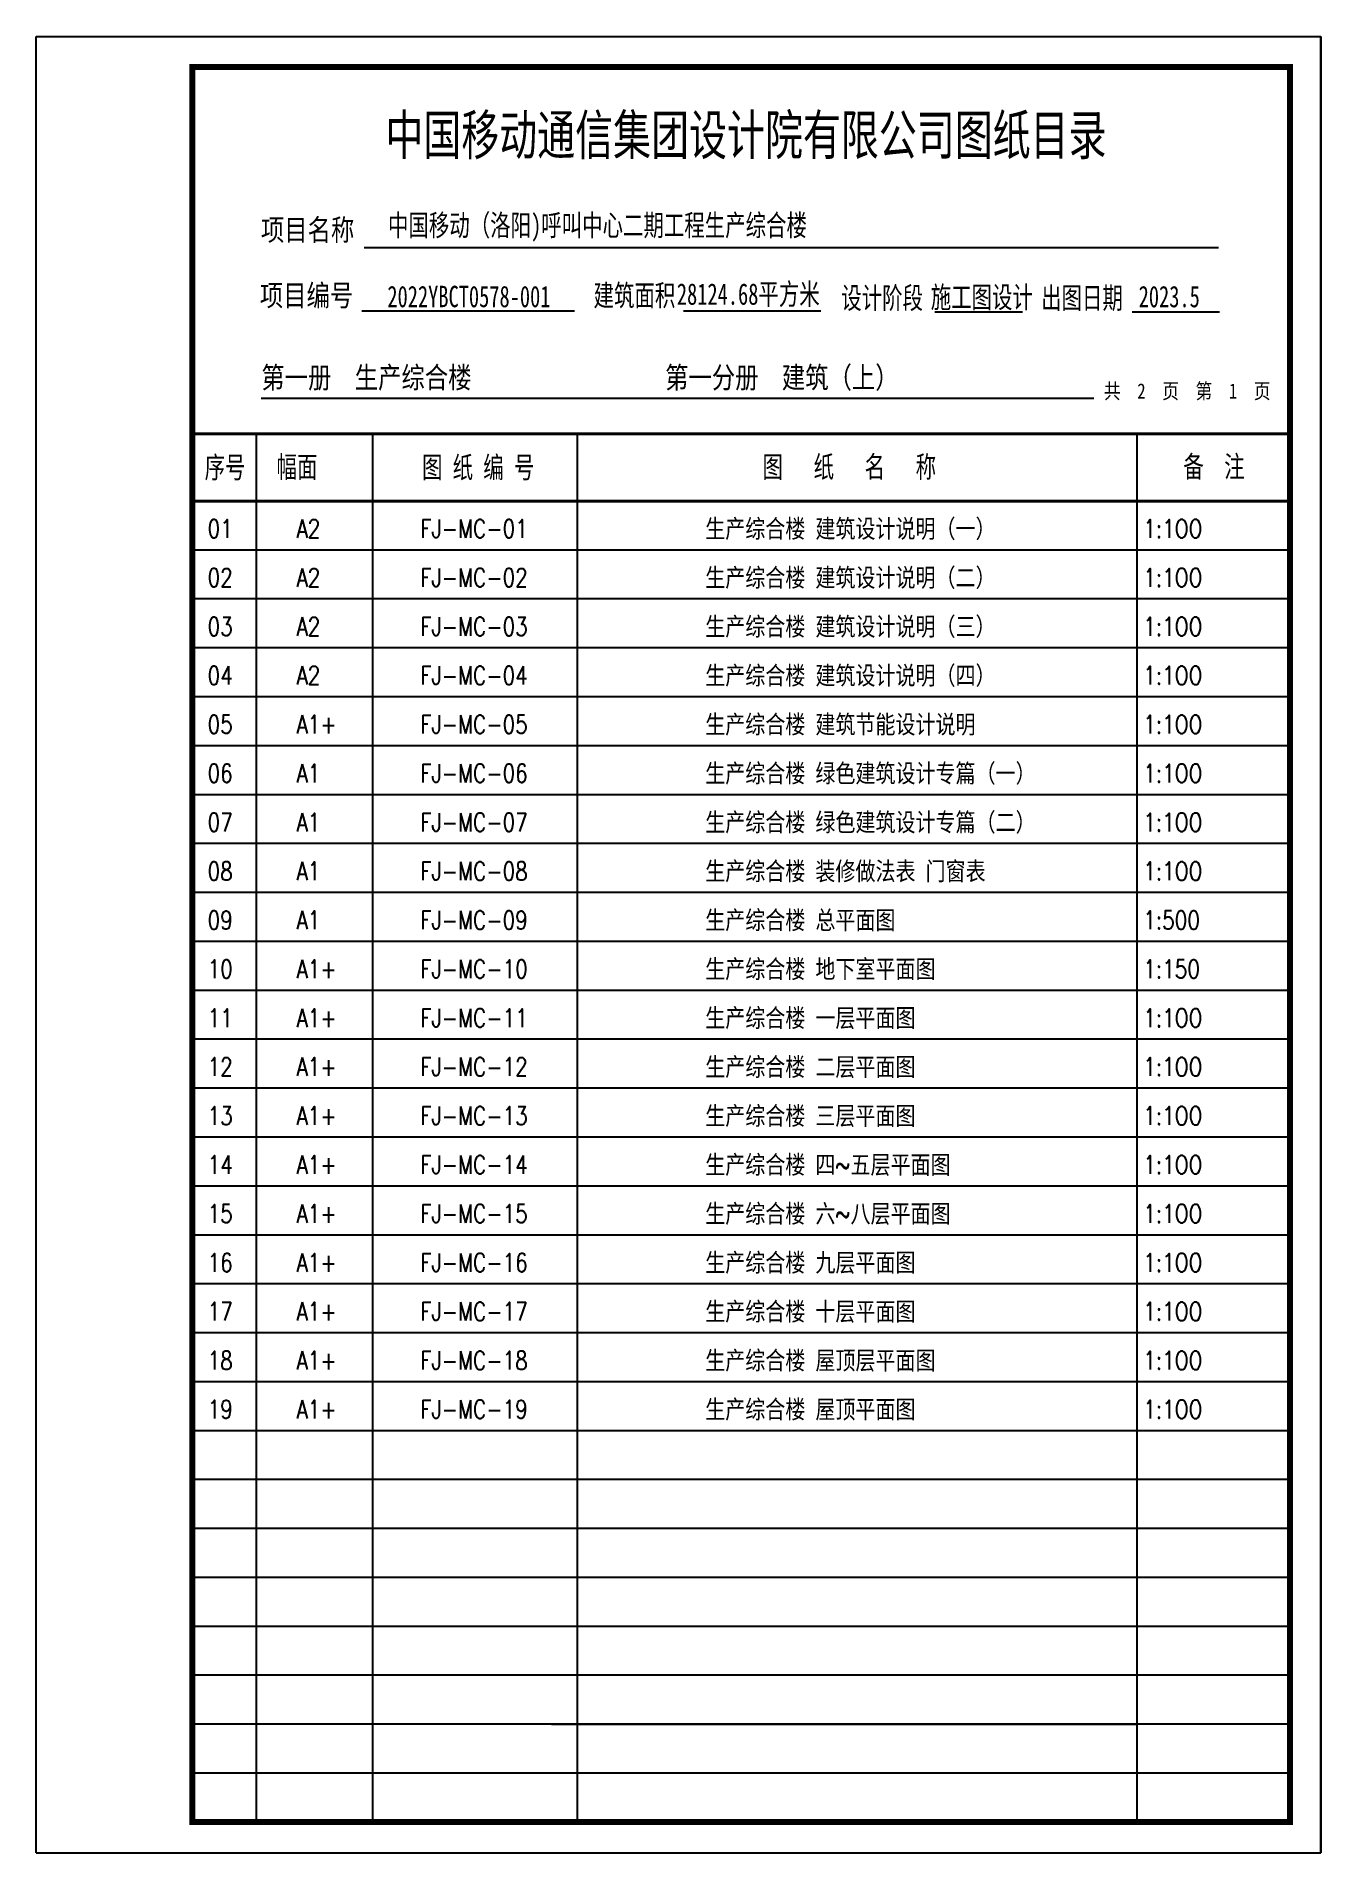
# Model space of a CAD drawing. Extents: x 1109697 to 1467097, y -139975 to 53891.
# Drawn here: x 1193797 to 1214797, y -5509 to 24191 of the extents above; entities that cross this region are included whole.
import ezdxf
from ezdxf.enums import TextEntityAlignment as Align

# ---------------------------------------------------------------- set-up
doc = ezdxf.new("R2010")
doc.units = 0
doc.header["$LTSCALE"] = 1000
doc.header["$MEASUREMENT"] = 0
doc.layers.add('表头', color=7, linetype='Continuous')
doc.styles.add('ROMANS', font='romans__.ttf', dxfattribs={"width": 0.7})
doc.styles.add('ST', font='')
doc.styles.add('TureType黑体', font='simhei.ttf', dxfattribs={"width": 0.7})
doc.styles.get('ST').set_extended_font_data('NSimSun')

msp = doc.modelspace()

# ---------------------------------------------------------------- texts
at = {"color": 7, "style": 'ROMANS', "width": 0.8}
for s, p in [('生产综合楼 建筑设计说明（一）', (1204734, 15991)), ('01', (1196597, 15991)), ('A2', (1198049, 15991)), ('FJ-MC-01', (1200073, 15991)), ('1:1OO', (1211897, 15991)), ('02', (1196597, 15191)), ('A2', (1198049, 15191)), ('FJ-MC-02', (1200073, 15191)), ('生产综合楼 建筑设计说明（二）', (1204734, 15191)), ('1:1OO', (1211897, 15191)), ('03', (1196597, 14391)), ('A2', (1198049, 14391)), ('FJ-MC-03', (1200073, 14391)), ('生产综合楼 建筑设计说明（三）', (1204734, 14391)), ('1:1OO', (1211897, 14391)), ('04', (1196597, 13591)), ('A2', (1198049, 13591)), ('FJ-MC-04', (1200073, 13591)), ('生产综合楼 建筑设计说明（四）', (1204734, 13591)), ('1:1OO', (1211897, 13591)), ('05', (1196597, 12791)), ('A1+', (1198049, 12791)), ('FJ-MC-05', (1200073, 12791)), ('生产综合楼 建筑节能设计说明', (1204734, 12791)), ('1:1OO', (1211897, 12791)), ('06', (1196597, 11991)), ('A1', (1198049, 11991)), ('FJ-MC-06', (1200073, 11991)), ('生产综合楼 绿色建筑设计专篇（一）', (1204734, 11991)), ('1:1OO', (1211897, 11991)), ('07', (1196597, 11191)), ('A1', (1198049, 11191)), ('FJ-MC-07', (1200073, 11191)), ('生产综合楼 绿色建筑设计专篇（二）', (1204734, 11191)), ('1:1OO', (1211897, 11191)), ('生产综合楼 装修做法表 门窗表', (1204734, 10391)), ('08', (1196597, 10391)), ('A1', (1198049, 10391)), ('FJ-MC-08', (1200073, 10391)), ('1:1OO', (1211897, 10391)), ('09', (1196597, 9591)), ('A1', (1198049, 9591)), ('FJ-MC-09', (1200073, 9591)), ('生产综合楼 总平面图', (1204734, 9591)), ('1:500', (1211897, 9591)), ('10', (1196597, 8791)), ('A1+', (1198049, 8791)), ('FJ-MC-10', (1200073, 8791)), ('生产综合楼 地下室平面图', (1204734, 8791)), ('1:150', (1211897, 8791)), ('生产综合楼 一层平面图', (1204734, 7991)), ('11', (1196597, 7991)), ('A1+', (1198049, 7991)), ('FJ-MC-11', (1200073, 7991)), ('1:1OO', (1211897, 7991)), ('12', (1196597, 7191)), ('A1+', (1198049, 7191)), ('FJ-MC-12', (1200073, 7191)), ('生产综合楼 二层平面图', (1204734, 7191)), ('1:1OO', (1211897, 7191)), ('13', (1196597, 6391)), ('A1+', (1198049, 6391)), ('FJ-MC-13', (1200073, 6391)), ('生产综合楼 三层平面图', (1204734, 6391)), ('1:1OO', (1211897, 6391)), ('14', (1196597, 5591)), ('A1+', (1198049, 5591)), ('FJ-MC-14', (1200073, 5591)), ('生产综合楼 四~五层平面图', (1204734, 5591)), ('1:1OO', (1211897, 5591)), ('15', (1196597, 4791)), ('A1+', (1198049, 4791)), ('FJ-MC-15', (1200073, 4791)), ('生产综合楼 六~八层平面图', (1204734, 4791)), ('1:1OO', (1211897, 4791)), ('16', (1196597, 3991)), ('A1+', (1198049, 3991)), ('FJ-MC-16', (1200073, 3991)), ('生产综合楼 九层平面图', (1204734, 3991)), ('1:1OO', (1211897, 3991)), ('17', (1196597, 3191)), ('A1+', (1198049, 3191)), ('FJ-MC-17', (1200073, 3191)), ('生产综合楼 十层平面图', (1204734, 3191)), ('1:1OO', (1211897, 3191)), ('18', (1196597, 2391)), ('A1+', (1198049, 2391)), ('FJ-MC-18', (1200073, 2391)), ('生产综合楼 屋顶层平面图', (1204734, 2391)), ('1:1OO', (1211897, 2391)), ('19', (1196597, 1591)), ('A1+', (1198049, 1591)), ('FJ-MC-19', (1200073, 1591)), ('生产综合楼 屋顶平面图', (1204734, 1591)), ('1:1OO', (1211897, 1591))]:
    msp.add_text(s, height=300, dxfattribs=at).set_placement(p)
at = {"layer": '表头', "color": 7, "width": 0.7}
for s, height, style, p in [('中国移动通信集团设计院有限公司图纸目录', 650, 'TureType黑体', (1205400, 22593)), ('2022YBCT0578-001', 350, 'ST', (1200870, 19937))]:
    msp.add_text(s, height=height, dxfattribs=dict(at, style=style)).set_placement(p, align=Align.MIDDLE)
at = {"layer": '表头', "color": 7, "style": 'ST'}
for s, height, width, p in [('项目名称', 350, 0.8, (1197469, 20851)), ('              28124.68平方米', 350, 0.7, (1201937, 19802)), ('项目编号', 350, 0.8, (1197451, 19780)), ('建筑面积', 350, 0.7, (1202908, 19780)), ('设计阶段', 350, 0.7, (1206958, 19739)), ('施工图设计', 350, 0.7, (1208421, 19751)), ('出图日期', 350, 0.7, (1210226, 19738)), ('2023.5', 350, 0.7, (1211821, 19761)), ('第一册  生产综合楼', 350, 0.8, (1197476, 18438)), ('第一分册  建筑（上）', 350, 0.8, (1204078, 18438)), ('共  2  页  第  1  页', 250, 0.8, (1211254, 18266)), ('序号', 350, 0.7, (1196549, 16969)), ('幅面', 350, 0.7, (1197726, 16977)), ('图 纸 编 号', 350, 0.7, (1200103, 16969)), ('图   纸   名   称', 350, 0.7, (1205672, 16977)), ('备  注', 350, 0.7, (1212552, 16981))]:
    msp.add_text(s, height=height, dxfattribs=dict(at, width=width)).set_placement(p)
at = {"layer": '表头', "color": 7, "lineweight": 0, "style": 'ST', "width": 0.7}
msp.add_text('中国移动（洛阳)呼叫中心二期工程生产综合楼', height=350, dxfattribs=at).set_placement((1202972, 21085), align=Align.MIDDLE)

# ---------------------------------------------------------------- linework, layer by layer
msp.add_line((1202222, -3409), (1211797, -3409))
at = {"layer": '表头', "color": 4}
for p, q in [((1193797, -5509), (1193797, 24191)), ((1193797, 24191), (1214797, 24191)), ((1193797, -5509), (1193797, 24191)), ((1214797, -5509), (1214797, 24191)), ((1214797, -5509), (1214797, 24191)), ((1214797, 24191), (1214797, -5509)), ((1199156, 20736), (1213127, 20736)), ((1199120, 19704), (1202598, 19704)), ((1204377, 19704), (1206626, 19704)), ((1208486, 19686), (1209919, 19686)), ((1211715, 19686), (1213144, 19686)), ((1197473, 18273), (1211088, 18273)), ((1197397, -5009), (1197397, 17691)), ((1199297, -5023), (1199297, 17677)), ((1202647, -5009), (1202647, 17691)), ((1211797, -5009), (1211797, 17691)), ((1193797, -5509), (1214797, -5509))]:
    msp.add_line(p, q, dxfattribs=at)
at = {"layer": '表头', "color": 7}
for p, q in [((1214297, 16591), (1196347, 16591)), ((1214297, 15791), (1196347, 15791)), ((1214297, 14991), (1196347, 14991)), ((1214297, 14191), (1196347, 14191)), ((1214297, 13391), (1196347, 13391)), ((1214297, 12591), (1196347, 12591)), ((1214297, 11791), (1196347, 11791)), ((1214297, 10991), (1196347, 10991)), ((1214297, 10191), (1196347, 10191)), ((1214297, 9391), (1196347, 9391)), ((1214297, 8591), (1196347, 8591)), ((1214297, 7791), (1196347, 7791)), ((1214297, 6991), (1196347, 6991)), ((1214297, 6191), (1196347, 6191)), ((1214297, 5391), (1196347, 5391)), ((1214297, 4591), (1196347, 4591)), ((1214297, 3791), (1196347, 3791)), ((1214297, 2991), (1196347, 2991)), ((1214297, 2191), (1196347, 2191)), ((1214297, 1391), (1196347, 1391)), ((1214297, 591), (1196347, 591)), ((1214297, -209), (1196347, -209)), ((1214297, -1009), (1196347, -1009)), ((1214297, -1809), (1196347, -1809)), ((1214297, -2609), (1196347, -2609)), ((1214297, -3409), (1196347, -3409)), ((1214297, -4209), (1196347, -4209))]:
    msp.add_line(p, q, dxfattribs=at)
at = {"layer": '表头', "color": 4, "const_width": 100}
msp.add_lwpolyline([(1214297, -5009), (1196347, -5009), (1196347, 23691), (1214297, 23691)], close=True, dxfattribs=at)
at = {"layer": '表头', "color": 4, "const_width": 50}
for points in [[(1214297, 17691), (1196347, 17691)], [(1214297, 16591), (1196347, 16591)]]:
    msp.add_lwpolyline(points, dxfattribs=at)

msp.set_redraw_order([(e.dxf.handle, doc.entitydb.next_handle()) for e in msp.query("TEXT MTEXT ATTDEF DIMENSION ARC_DIMENSION")])  # texts and dimensions are drawn at this point

doc.saveas('drawing.dxf')
